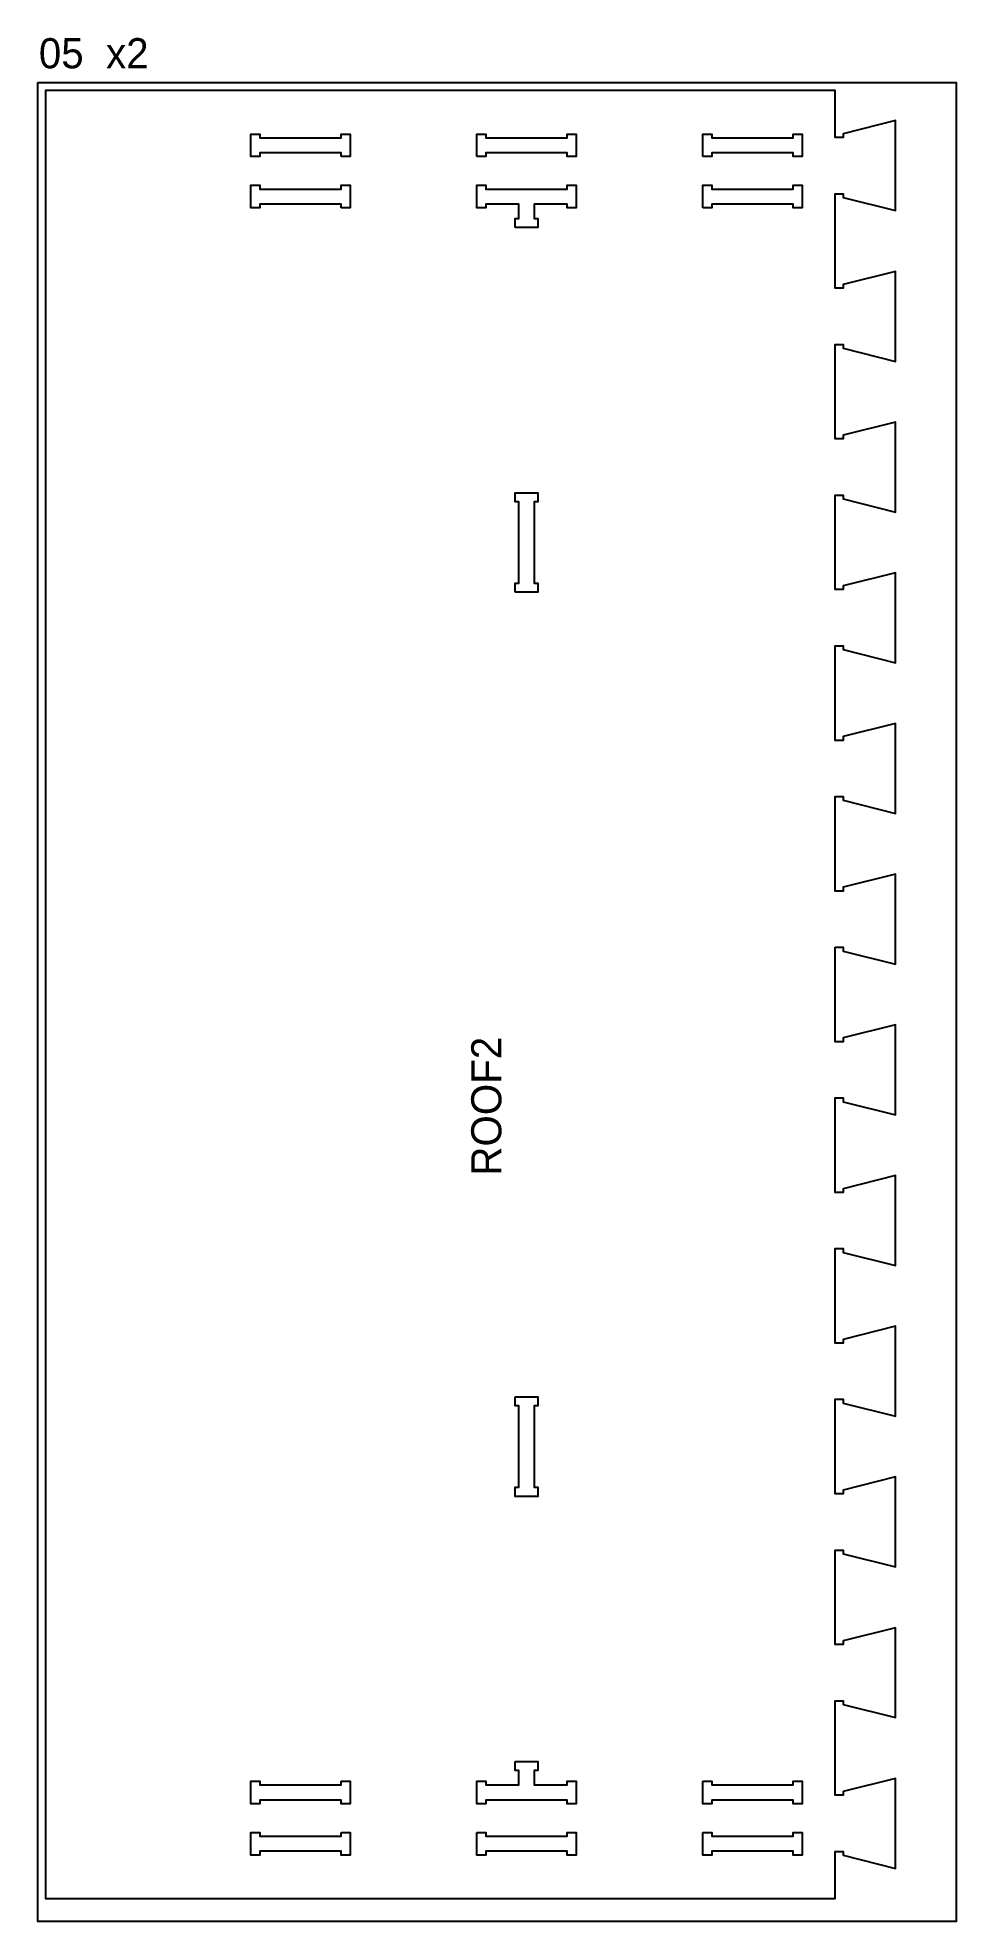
# Model space of a CAD drawing. Header units: inches. Extents: x -19170 to 42346, y 18707 to 54393.
# Drawn here: x 9126 to 10346, y 30707 to 33206 of the extents above; entities that cross this region are included whole.
import ezdxf

# ---------------------------------------------------------------- set-up
doc = ezdxf.new("R2010")
doc.units = ezdxf.units.IN
doc.header["$MEASUREMENT"] = 0
for name, color, linetype in [('0_SHEET_StructuralSheet 2440x1220x18', 1, 'CONTINUOUS'), ('1_3mmTOOL_2mmDEEP_CENTRE', 2, 'CONTINUOUS'), ('4_6mmTOOL_CUTTHROUGH_INSIDE', 4, 'CONTINUOUS'), ('5_6mmTOOL_CUTTHROUGH_OUTSIDE', 5, 'CONTINUOUS')]:
    doc.layers.add(name, color=color, linetype=linetype)

msp = doc.modelspace()

# ---------------------------------------------------------------- texts
at = {"layer": '0_SHEET_StructuralSheet 2440x1220x18', "insert": (9127.6, 33205.8), "char_height": 40, "attachment_point": 1}
msp.add_mtext_dynamic_manual_height_columns('05  x2', width=871.788, gutter_width=200, heights=[0], dxfattribs=at)
at = {"layer": '1_3mmTOOL_2mmDEEP_CENTRE', "insert": (9701.8, 31631.8), "char_height": 40, "attachment_point": 1, "rotation": 90}
msp.add_mtext_dynamic_manual_height_columns('{\\W4.33531; }ROOF2', width=533.492, gutter_width=200, heights=[0], dxfattribs=at)

# ---------------------------------------------------------------- linework, layer by layer
at = {"layer": '0_SHEET_StructuralSheet 2440x1220x18'}
msp.add_lwpolyline([(9126, 33146.6), (9126, 30706.6), (10346, 30706.6), (10346, 33146.6)], close=True, dxfattribs=at)
at = {"layer": '4_6mmTOOL_CUTTHROUGH_INSIDE'}
for points in [[(9529.2, 33048.6), (9529.2, 33053.6), (9421.2, 33053.6), (9421.2, 33048.6), (9409.2, 33048.6), (9409.2, 33078.6), (9421.2, 33078.6), (9421.2, 33073.6), (9529.2, 33073.6), (9529.2, 33078.6), (9541.2, 33078.6), (9541.2, 33048.6)], [(9709.2, 33048.6), (9709.2, 33078.6), (9721.2, 33078.6), (9721.2, 33073.6), (9829.2, 33073.6), (9829.2, 33078.6), (9841.2, 33078.6), (9841.2, 33048.6), (9829.2, 33048.6), (9829.2, 33053.6), (9721.2, 33053.6), (9721.2, 33048.6)], [(10009.2, 33048.6), (10009.2, 33078.6), (10021.2, 33078.6), (10021.2, 33073.6), (10129.2, 33073.6), (10129.2, 33078.6), (10141.2, 33078.6), (10141.2, 33048.6), (10129.2, 33048.6), (10129.2, 33053.6), (10021.2, 33053.6), (10021.2, 33048.6)], [(9529.2, 32980.6), (9529.2, 32985.6), (9421.2, 32985.6), (9421.2, 32980.6), (9409.2, 32980.6), (9409.2, 33010.6), (9421.2, 33010.6), (9421.2, 33005.6), (9529.2, 33005.6), (9529.2, 33010.6), (9541.2, 33010.6), (9541.2, 32980.6)], [(9760.2, 32954.6), (9760.2, 32966.6), (9765.2, 32966.6), (9765.2, 32985.6), (9721.2, 32985.6), (9721.2, 32980.6), (9709.2, 32980.6), (9709.2, 33010.6), (9721.2, 33010.6), (9721.2, 33005.6), (9829.2, 33005.6), (9829.2, 33010.6), (9841.2, 33010.6), (9841.2, 32980.6), (9829.2, 32980.6), (9829.2, 32985.6), (9785.2, 32985.6), (9785.2, 32966.6), (9790.2, 32966.6), (9790.2, 32954.6)], [(10009.2, 32980.6), (10009.2, 33010.6), (10021.2, 33010.6), (10021.2, 33005.6), (10129.2, 33005.6), (10129.2, 33010.6), (10141.2, 33010.6), (10141.2, 32980.6), (10129.2, 32980.6), (10129.2, 32985.6), (10021.2, 32985.6), (10021.2, 32980.6)], [(9760.2, 32470.6), (9760.2, 32482.6), (9765.2, 32482.6), (9765.2, 32590.6), (9760.2, 32590.6), (9760.2, 32602.6), (9790.2, 32602.6), (9790.2, 32590.6), (9785.2, 32590.6), (9785.2, 32482.6), (9790.2, 32482.6), (9790.2, 32470.6)], [(9760.2, 31402.6), (9790.2, 31402.6), (9790.2, 31390.6), (9785.2, 31390.6), (9785.2, 31282.6), (9790.2, 31282.6), (9790.2, 31270.6), (9760.2, 31270.6), (9760.2, 31282.6), (9765.2, 31282.6), (9765.2, 31390.6), (9760.2, 31390.6)], [(9760.2, 30918.6), (9790.2, 30918.6), (9790.2, 30906.6), (9785.2, 30906.6), (9785.2, 30887.6), (9829.2, 30887.6), (9829.2, 30892.6), (9841.2, 30892.6), (9841.2, 30862.6), (9829.2, 30862.6), (9829.2, 30867.6), (9721.2, 30867.6), (9721.2, 30862.6), (9709.2, 30862.6), (9709.2, 30892.6), (9721.2, 30892.6), (9721.2, 30887.6), (9765.2, 30887.6), (9765.2, 30906.6), (9760.2, 30906.6)], [(9529.2, 30892.6), (9541.2, 30892.6), (9541.2, 30862.6), (9529.2, 30862.6), (9529.2, 30867.6), (9421.2, 30867.6), (9421.2, 30862.6), (9409.2, 30862.6), (9409.2, 30892.6), (9421.2, 30892.6), (9421.2, 30887.6), (9529.2, 30887.6)], [(10009.2, 30892.6), (10021.2, 30892.6), (10021.2, 30887.6), (10129.2, 30887.6), (10129.2, 30892.6), (10141.2, 30892.6), (10141.2, 30862.6), (10129.2, 30862.6), (10129.2, 30867.6), (10021.2, 30867.6), (10021.2, 30862.6), (10009.2, 30862.6)], [(9529.2, 30824.6), (9541.2, 30824.6), (9541.2, 30794.6), (9529.2, 30794.6), (9529.2, 30799.6), (9421.2, 30799.6), (9421.2, 30794.6), (9409.2, 30794.6), (9409.2, 30824.6), (9421.2, 30824.6), (9421.2, 30819.6), (9529.2, 30819.6)], [(9709.2, 30824.6), (9721.2, 30824.6), (9721.2, 30819.6), (9829.2, 30819.6), (9829.2, 30824.6), (9841.2, 30824.6), (9841.2, 30794.6), (9829.2, 30794.6), (9829.2, 30799.6), (9721.2, 30799.6), (9721.2, 30794.6), (9709.2, 30794.6)], [(10009.2, 30824.6), (10021.2, 30824.6), (10021.2, 30819.6), (10129.2, 30819.6), (10129.2, 30824.6), (10141.2, 30824.6), (10141.2, 30794.6), (10129.2, 30794.6), (10129.2, 30799.6), (10021.2, 30799.6), (10021.2, 30794.6), (10009.2, 30794.6)]]:
    msp.add_lwpolyline(points, close=True, dxfattribs=at)
at = {"layer": '5_6mmTOOL_CUTTHROUGH_OUTSIDE'}
msp.add_lwpolyline([(10185, 31999.4), (10195.5, 31999.4), (10195.5, 31994.3), (10265, 31976.9), (10265, 32096.3), (10195.5, 32078.9), (10195.5, 32073.9), (10185, 32073.9), (10185, 32199.4), (10195.5, 32199.4), (10195.5, 32194.3), (10265, 32176.9), (10265, 32296.3), (10195.5, 32278.9), (10195.5, 32273.9), (10185, 32273.9), (10185, 32399.4), (10195.5, 32399.4), (10195.5, 32394.3), (10265, 32376.9), (10265, 32496.3), (10195.5, 32478.9), (10195.5, 32473.9), (10185, 32473.9), (10185, 32599.4), (10195.5, 32599.4), (10195.5, 32594.3), (10265, 32576.9), (10265, 32696.3), (10195.5, 32678.9), (10195.5, 32673.9), (10185, 32673.9), (10185, 32799.4), (10195.5, 32799.4), (10195.5, 32794.3), (10265, 32776.9), (10265, 32896.3), (10195.5, 32878.9), (10195.5, 32873.9), (10185, 32873.9), (10185, 32999.4), (10195.5, 32999.4), (10195.5, 32994.3), (10265, 32976.9), (10265, 33096.3), (10195.5, 33078.9), (10195.5, 33073.9), (10185, 33073.9), (10185, 33136.4), (9136.3, 33136.4), (9136.3, 30736.9), (10185, 30736.9), (10185, 30799.4), (10195.5, 30799.4), (10195.5, 30794.3), (10265, 30776.9), (10265, 30896.3), (10195.5, 30878.9), (10195.5, 30873.9), (10185, 30873.9), (10185, 30999.4), (10195.5, 30999.4), (10195.5, 30994.3), (10265, 30976.9), (10265, 31096.3), (10195.5, 31078.9), (10195.5, 31073.9), (10185, 31073.9), (10185, 31199.4), (10195.5, 31199.4), (10195.5, 31194.3), (10265, 31176.9), (10265, 31296.3), (10195.5, 31278.9), (10195.5, 31273.9), (10185, 31273.9), (10185, 31399.4), (10195.5, 31399.4), (10195.5, 31394.3), (10265, 31376.9), (10265, 31496.3), (10195.5, 31478.9), (10195.5, 31473.9), (10185, 31473.9), (10185, 31599.4), (10195.5, 31599.4), (10195.5, 31594.3), (10265, 31576.9), (10265, 31696.3), (10195.5, 31678.9), (10195.5, 31673.9), (10185, 31673.9), (10185, 31799.4), (10195.5, 31799.4), (10195.5, 31794.3), (10265, 31776.9), (10265, 31896.3), (10195.5, 31878.9), (10195.5, 31873.9), (10185, 31873.9)], close=True, dxfattribs=at)

msp.set_redraw_order([(e.dxf.handle, doc.entitydb.next_handle()) for e in msp.query("TEXT MTEXT ATTDEF DIMENSION ARC_DIMENSION")])  # texts and dimensions are drawn at this point

doc.saveas('drawing.dxf')
